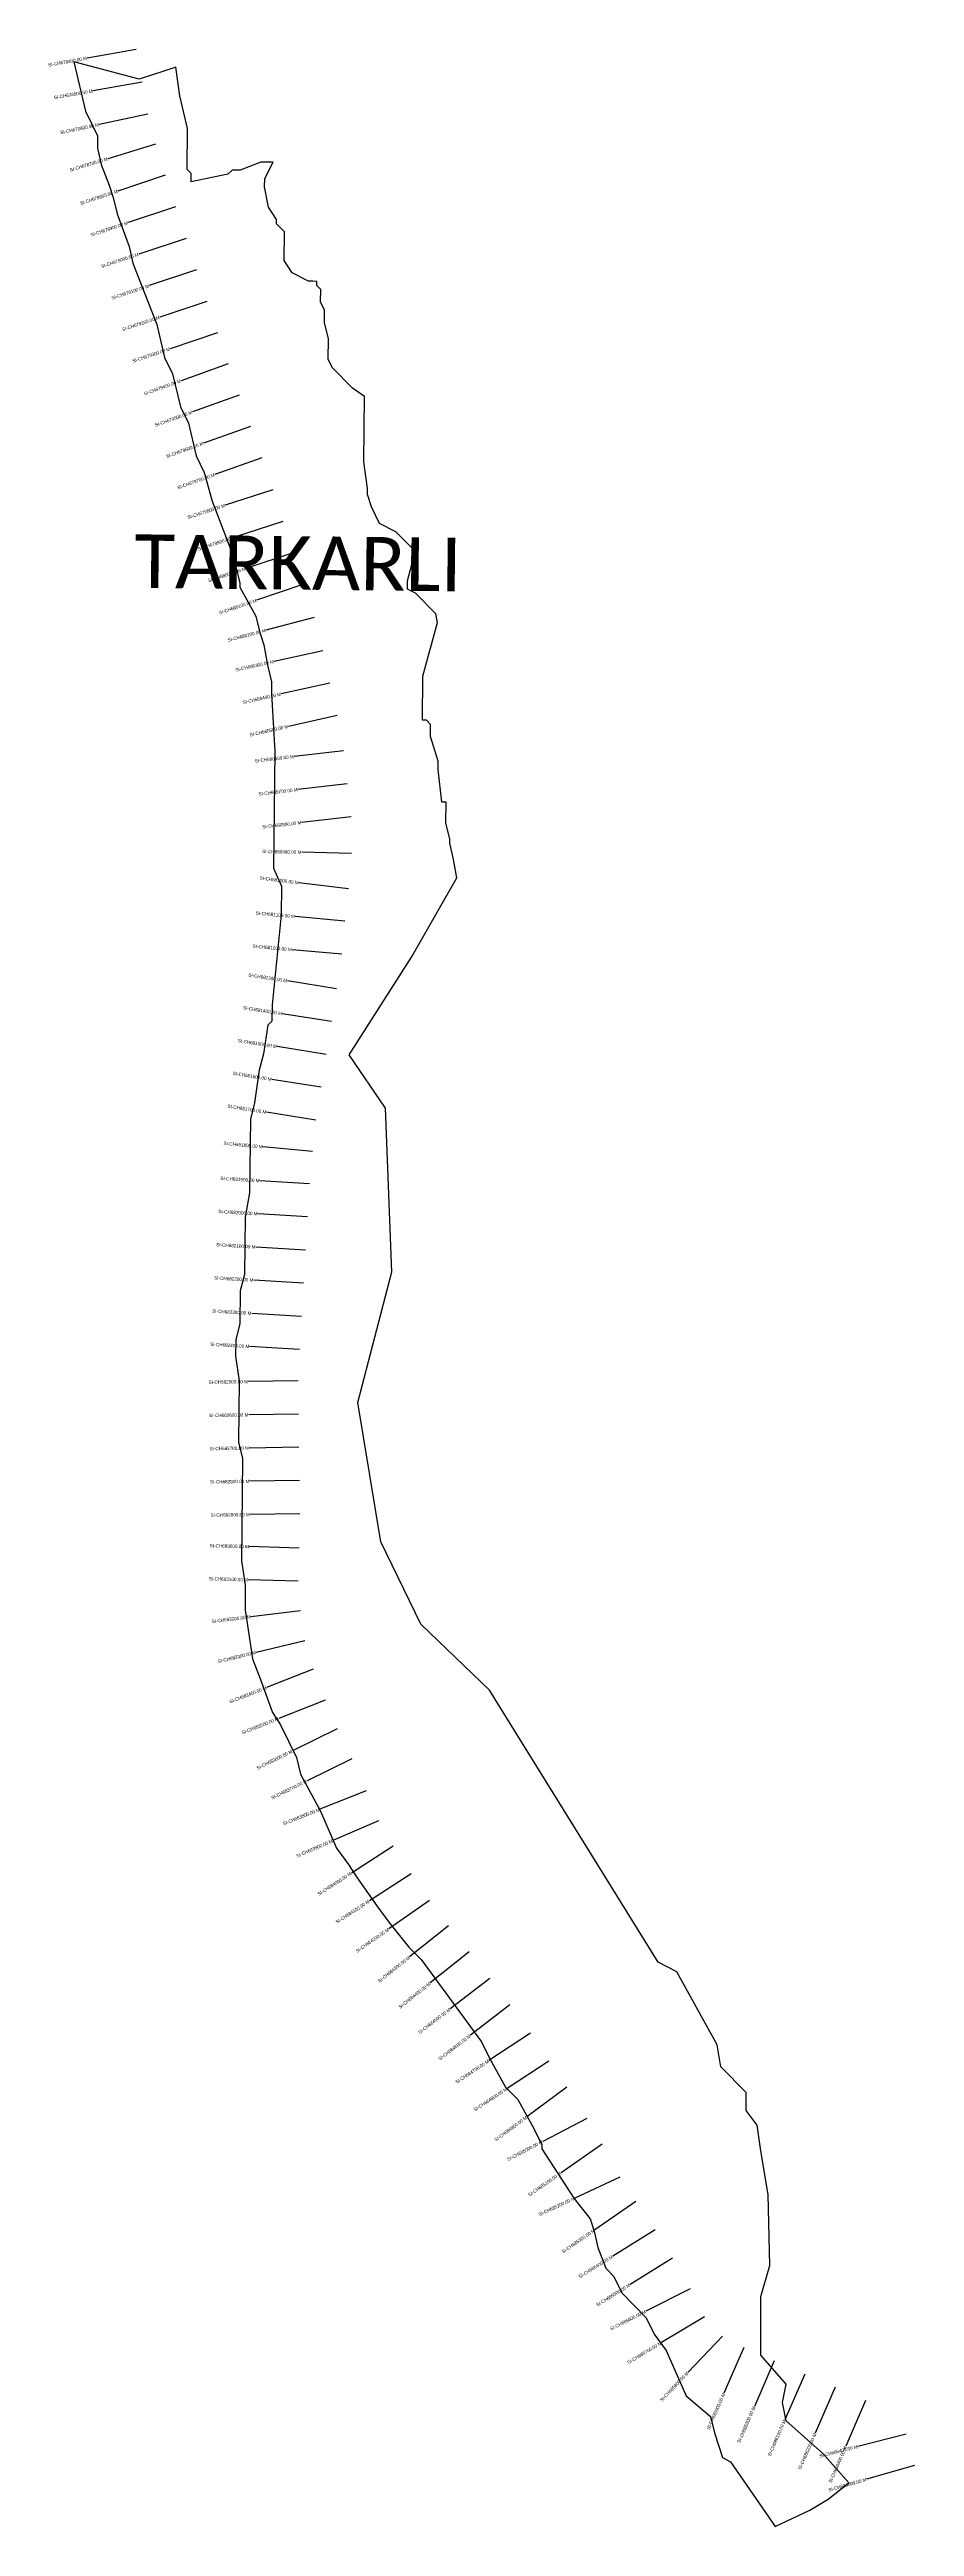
# Model space of a CAD drawing. Header units: metres. Extents: x 337657 to 340261, y 1765554 to 1773008.
import ezdxf
from ezdxf.enums import TextEntityAlignment as Align

# ---------------------------------------------------------------- set-up
doc = ezdxf.new("R2010")
doc.units = ezdxf.units.M
for name, color, linetype in [('CS', 134, 'Continuous'), ('CSMark', 6, 'Continuous'), ('VILLAGE BOUNDRY', 10, 'Continuous'), ('VILLAGE NAME', 250, 'Continuous')]:
    doc.layers.add(name, color=color, linetype=linetype)

msp = doc.modelspace()

# ---------------------------------------------------------------- linework, layer by layer
at = {"layer": 'CS'}
for p, q in [((337918.1, 1773008), (337770.4, 1772982.1)), ((337935.4, 1772909.5), (337787.7, 1772883.6)), ((337953, 1772813.9), (337806.3, 1772782.6)), ((337976, 1772723.2), (337832.4, 1772679.6)), ((338004.9, 1772629.5), (337862.6, 1772582.2)), ((338036.4, 1772534.6), (337894.1, 1772487.3)), ((338068, 1772439.7), (337925.6, 1772392.4)), ((338099.5, 1772344.8), (337957.1, 1772297.5)), ((338131, 1772249.9), (337988.6, 1772202.6)), ((338162.5, 1772155), (338020.2, 1772107.7)), ((338194.5, 1772062.1), (338053.3, 1772011.5)), ((338228.2, 1771967.9), (338087, 1771917.4)), ((338261.9, 1771873.8), (338120.6, 1771823.2)), ((338295.6, 1771779.6), (338154.3, 1771729.1)), ((338328.7, 1771683), (338186.1, 1771636.5)), ((338359.7, 1771587.9), (338217.1, 1771541.4)), ((338390.7, 1771492.9), (338248.1, 1771446.4)), ((338422.4, 1771399.1), (338280.4, 1771350.7)), ((338453.6, 1771298.5), (338308.5, 1771260.4)), ((338479.6, 1771198.9), (338333.1, 1771166.5)), ((338501.2, 1771101.2), (338354.7, 1771068.9)), ((338522.7, 1771003.6), (338376.3, 1770971.2)), ((338542, 1770897.7), (338393, 1770880.6)), ((338553.4, 1770798.4), (338404.4, 1770781.3)), ((338564.8, 1770699), (338415.8, 1770681.9)), ((338566.2, 1770588.8), (338416.2, 1770592.3)), ((338556.8, 1770481.7), (338407.9, 1770500.4)), ((338545.7, 1770384.7), (338396.4, 1770398.7)), ((338536.4, 1770285.2), (338387.1, 1770299.1)), ((338521.3, 1770181.5), (338373.2, 1770205)), ((338505.7, 1770082.7), (338357.5, 1770106.2)), ((338490, 1769984), (338341.9, 1770007.4)), ((338474.4, 1769885.2), (338326.2, 1769908.7)), ((338458.7, 1769786.4), (338310.6, 1769809.9)), ((338448.7, 1769691.8), (338299.4, 1769705.7)), ((338439.9, 1769594.5), (338290.2, 1769603.8)), ((338433.8, 1769494.7), (338284.1, 1769504)), ((338427.6, 1769394.9), (338277.9, 1769404.2)), ((338421.4, 1769295.1), (338271.7, 1769304.4)), ((338415.2, 1769195.3), (338265.5, 1769204.6)), ((338409, 1769095.5), (338259.3, 1769104.8)), ((338405, 1769001.4), (338255, 1768999.2)), ((338406.4, 1768901.4), (338256.5, 1768899.2)), ((338407.9, 1768801.4), (338257.9, 1768799.2)), ((338409.4, 1768701.4), (338259.4, 1768699.2)), ((338410.8, 1768601.4), (338260.8, 1768599.2)), ((338408.1, 1768498.2), (338258.2, 1768502.5)), ((338405.2, 1768398.2), (338255.3, 1768402.5)), ((338412.2, 1768309.6), (338263.3, 1768291.7)), ((338425.4, 1768219.3), (338279.5, 1768184.4)), ((338450.1, 1768133.4), (338310.4, 1768078.7)), ((338486.6, 1768040.3), (338346.9, 1767985.6)), ((338522.8, 1767953.9), (338388.1, 1767887.8)), ((338566.9, 1767864.1), (338432.2, 1767798)), ((338610.2, 1767767.5), (338470.7, 1767712.3)), ((338647.5, 1767677), (338509.7, 1767617.9)), ((338691.6, 1767601.6), (338565.5, 1767520.3)), ((338745.7, 1767517.5), (338619.7, 1767436.2)), ((338801.2, 1767437.4), (338678, 1767351.9)), ((338858, 1767361.2), (338740.6, 1767267.8)), ((338920.3, 1767282.9), (338802.9, 1767189.5)), ((338982, 1767202.5), (338862.9, 1767111.3)), ((339042.8, 1767123.1), (338923.7, 1767031.9)), ((339104.9, 1767038), (338979.6, 1766955.7)), ((339159.8, 1766954.4), (339034.4, 1766872.1)), ((339214.4, 1766875.5), (339093.6, 1766786.5)), ((339274.5, 1766781.7), (339141.4, 1766712.6)), ((339320.1, 1766703.9), (339196.9, 1766618.3)), ((339374.1, 1766605), (339237.9, 1766542)), ((339421.4, 1766531.9), (339298, 1766446.6)), ((339479.7, 1766446.1), (339352.1, 1766367.1)), ((339532.3, 1766361.1), (339404.8, 1766282.1)), ((339585.7, 1766268.9), (339451.7, 1766201.5)), ((339628.2, 1766184.4), (339499.4, 1766107.4)), ((339682.3, 1766126.8), (339578.9, 1766018.1)), ((339747, 1766092.6), (339687, 1765955.1)), ((339838.7, 1766052.5), (339778.6, 1765915.1)), ((339930.3, 1766012.5), (339870.3, 1765875)), ((340022, 1765972.5), (339961.9, 1765835)), ((340113.6, 1765932.5), (340053.6, 1765795)), ((340235.5, 1765831.6), (340090.1, 1765794.7)), ((340260.5, 1765737.2), (340116.3, 1765695.9))]:
    msp.add_line(p, q, dxfattribs=at)
at = {"layer": 'VILLAGE BOUNDRY', "flags": 128}
msp.add_lwpolyline([(338559.1, 1769982.9), (338746.9, 1770276.3), (338883.5, 1770515.7), (338873.2, 1770570.3), (338861.5, 1770619.6), (338861.6, 1770632), (338849.8, 1770681.3), (338850.5, 1770742.9), (338838.2, 1770743), (338827, 1770841.6), (338827.2, 1770866.2), (338803.4, 1770940.3), (338803.8, 1770977.2), (338791.7, 1770989.7), (338779.3, 1770989.8), (338780.8, 1771122), (338824.7, 1771283.4), (338819.7, 1771309.4), (338758.9, 1771371.6), (338734.4, 1771384.2), (338734.7, 1771408.8), (338747.5, 1771457.9), (338748.1, 1771507.1), (338699.4, 1771556.9), (338650.4, 1771582), (338626.3, 1771631.5), (338614.4, 1771668.6), (338614.6, 1771687.1), (338603.2, 1771767.2), (338605.4, 1771964.1), (338568.7, 1771989.1), (338507.8, 1772051.3), (338495.8, 1772076.1), (338496.5, 1772137.6), (338484.7, 1772187), (338485.1, 1772223.9), (338473.1, 1772248.7), (338473.5, 1772285.6), (338461.3, 1772298), (338461.4, 1772310.3), (338449.1, 1772310.5), (338436.8, 1772310.6), (338387.8, 1772335.7), (338363.6, 1772373), (338364.6, 1772459.1), (338340.2, 1772484), (338340.4, 1772496.3), (338316.2, 1772533.5), (338304.5, 1772595.1), (338304.8, 1772619.8), (338329.9, 1772668.7), (338293, 1772669.1), (338231.2, 1772645.2), (338206.6, 1772645.5), (338194.2, 1772633.3), (338083.1, 1772609.9), (338083.4, 1772634.5), (338071.2, 1772646.9), (338072.6, 1772770), (338049, 1772868.7), (338037.6, 1772955), (338000.6, 1772943.1), (337926.5, 1772919.3), (337730.1, 1772970.7), (337765.4, 1772822.6), (337801.6, 1772748.4), (337801.2, 1772711.4), (337812.9, 1772662.1), (337836.9, 1772600.2), (337848.8, 1772563.2), (337860.5, 1772513.8), (337896.4, 1772415), (337908.1, 1772365.6), (337980, 1772180.2), (338003.5, 1772081.5), (338027.6, 1772032), (338051.1, 1771933.2), (338075.2, 1771883.7), (338098.7, 1771785), (338122.8, 1771735.5), (338146.5, 1771649.1), (338218.3, 1771463.7), (338218.2, 1771451.4), (338230, 1771402), (338229.8, 1771389.7), (338278.1, 1771303), (338289.9, 1771253.6), (338301.8, 1771216.6), (338313.4, 1771154.9), (338325.2, 1771105.6), (338324.8, 1771068.6), (338335.2, 1770896.2), (338331.4, 1770544.8), (338355.4, 1770489.8), (338354.4, 1770403.6), (338326.9, 1770133.2), (338326.3, 1770083.9), (338313.9, 1770071.7), (338300.6, 1769985.7), (338287.8, 1769936.6), (338274.4, 1769838.3), (338261.6, 1769789.2), (338261.6, 1769789.2), (338261.6, 1769789.2), (338261.6, 1769789.2), (338261.6, 1769789.2), (338261.6, 1769789.2), (338261.6, 1769789.2), (338261.6, 1769789.2), (338261.6, 1769789.2), (338261.6, 1769789.2), (338259.1, 1769567.7), (338246, 1769493.9), (338244.2, 1769321.6), (338231.3, 1769272.6), (338230.2, 1769174.1), (338217.4, 1769125), (338216.8, 1769075.8), (338228.3, 1769001.8), (338226.3, 1768817.2), (338238.1, 1768767.8), (338234.7, 1768460.2), (338246.2, 1768386.2), (338245.4, 1768312.3), (338268.4, 1768164.4), (338292.4, 1768102.6), (338328.2, 1768003.7), (338352.4, 1767966.5), (338400.6, 1767867.5), (338412.3, 1767818.1), (338472.7, 1767706.7), (338520.7, 1767595.4), (338557.1, 1767545.8), (338581.3, 1767508.6), (338641.9, 1767421.8), (338678.3, 1767372.1), (338739, 1767297.6), (338775.5, 1767260.3), (338957.5, 1767012.1), (338981.5, 1766962.6), (339029.8, 1766875.9), (339066.3, 1766838.6), (339114.6, 1766751.9), (339138.7, 1766702.4), (339138.5, 1766690.1), (339235.4, 1766541.4), (339284, 1766479.3), (339295.9, 1766442.2), (339307.6, 1766392.9), (339331.6, 1766331), (339355.9, 1766306.2), (339380, 1766256.7), (339453, 1766182), (339477.1, 1766132.5), (339513.5, 1766082.9), (339573.5, 1765946.8), (339646.7, 1765884.5), (339658.5, 1765835.1), (339682.3, 1765761), (339706.8, 1765748.4), (339841.5, 1765553.8), (339945.8, 1765603.1), (340000.7, 1765636), (340063.3, 1765685.4), (339984.2, 1765773.3), (339874.5, 1765872.1), (339863.5, 1765927), (339874.5, 1765981.9), (339797.7, 1766069.7), (339797.8, 1766245.4), (339825.3, 1766338.7), (339819.9, 1766552.8), (339797.9, 1766684.5), (339787, 1766761.4), (339754.1, 1766805.3), (339754.1, 1766860.2), (339677.3, 1766937.1), (339666.3, 1767002.9), (339545.7, 1767222.5), (339489.3, 1767252.5), (338981.3, 1768070.4), (338774.2, 1768269.6), (338653.8, 1768517.1), (338584.6, 1768936.4), (338687.3, 1769329.1), (338668.1, 1769821.7)], close=True, dxfattribs=at)

# ---------------------------------------------------------------- texts
at = {"layer": 'CSMark'}
for s, rotation, p in [('SI-CH678400.00 M', 9.9493, (337769.4, 1772981.9)), ('SI-CH678500.00 M', 9.9493, (337786.7, 1772883.5)), ('SI-CH678600.00 M', 12.02837, (337805.3, 1772782.4)), ('SI-CH678700.00 M', 16.86996, (337831.5, 1772679.4)), ('SI-CH678800.00 M', 18.37282, (337861.6, 1772581.9)), ('SI-CH678900.00 M', 18.37282, (337893.1, 1772487)), ('SI-CH679000.00 M', 18.37282, (337924.7, 1772392.1)), ('SI-CH679100.00 M', 18.37282, (337956.2, 1772297.2)), ('SI-CH679200.00 M', 18.37282, (337987.7, 1772202.3)), ('SI-CH679300.00 M', 18.37282, (338019.2, 1772107.4)), ('SI-CH679400.00 M', 19.68806, (338052.3, 1772011.2)), ('SI-CH679500.00 M', 19.68806, (338086, 1771917.1)), ('SI-CH679600.00 M', 19.68806, (338119.7, 1771822.9)), ('SI-CH679700.00 M', 19.68806, (338153.4, 1771728.7)), ('SI-CH679800.00 M', 18.05776, (338185.1, 1771636.2)), ('SI-CH679900.00 M', 18.05776, (338216.1, 1771541.1)), ('SI-CH680000.00 M', 18.05776, (338247.1, 1771446.1)), ('SI-CH680100.00 M', 18.82308, (338279.4, 1771350.4)), ('SI-CH680200.00 M', 14.71856, (338307.6, 1771260.1)), ('SI-CH680300.00 M', 12.46845, (338332.1, 1771166.3)), ('SI-CH680400.00 M', 12.46845, (338353.7, 1771068.6)), ('SI-CH680500.00 M', 12.46845, (338375.3, 1770971)), ('SI-CH680600.00 M', 6.55557, (338392, 1770880.5)), ('SI-CH680700.00 M', 6.55557, (338403.4, 1770781.1)), ('SI-CH680800.00 M', 6.55557, (338414.8, 1770681.8)), ('SI-CH680900.00 M', 358.66046, (338415.2, 1770592.3)), ('SI-CH681000.00 M', 352.85013, (338406.9, 1770500.5)), ('SI-CH681100.00 M', 354.67168, (338395.4, 1770398.8)), ('SI-CH681200.00 M', 354.67168, (338386.1, 1770299.2)), ('SI-CH681300.00 M', 350.99888, (338372.2, 1770205.1)), ('SI-CH681400.00 M', 350.99888, (338356.5, 1770106.4)), ('SI-CH681500.00 M', 350.99888, (338340.9, 1770007.6)), ('SI-CH681600.00 M', 350.99888, (338325.3, 1769908.8)), ('SI-CH681700.00 M', 350.99888, (338309.6, 1769810)), ('SI-CH681800.00 M', 354.70316, (338298.4, 1769705.8)), ('SI-CH681900.00 M', 356.455, (338289.2, 1769603.9)), ('SI-CH682000.00 M', 356.455, (338283.1, 1769504.1)), ('SI-CH682100.00 M', 356.455, (338276.9, 1769404.2)), ('SI-CH682200.00 M', 356.455, (338270.7, 1769304.4)), ('SI-CH682300.00 M', 356.455, (338264.5, 1769204.6)), ('SI-CH682400.00 M', 356.455, (338258.3, 1769104.8)), ('SI-CH682500.00 M', 0.83704, (338254, 1768999.2)), ('SI-CH682600.00 M', 0.83704, (338255.5, 1768899.2)), ('SI-CH682700.00 M', 0.83704, (338256.9, 1768799.2)), ('SI-CH682800.00 M', 0.83704, (338258.4, 1768699.2)), ('SI-CH682900.00 M', 0.83704, (338259.8, 1768599.2)), ('SI-CH683000.00 M', 358.35142, (338257.2, 1768502.5)), ('SI-CH683100.00 M', 358.35142, (338254.3, 1768402.6)), ('SI-CH683200.00 M', 6.8563, (338262.3, 1768291.6)), ('SI-CH683300.00 M', 13.44875, (338278.5, 1768184.2)), ('SI-CH683400.00 M', 21.4038, (338309.5, 1768078.3)), ('SI-CH683500.00 M', 21.4038, (338346, 1767985.2)), ('SI-CH683600.00 M', 26.14209, (338387.2, 1767887.4)), ('SI-CH683700.00 M', 26.14209, (338431.3, 1767797.6)), ('SI-CH683800.00 M', 21.59231, (338469.8, 1767711.9)), ('SI-CH683900.00 M', 23.21967, (338508.7, 1767617.5)), ('SI-CH684000.00 M', 32.79894, (338564.6, 1767519.8)), ('SI-CH684100.00 M', 32.79894, (338618.8, 1767435.7)), ('SI-CH684200.00 M', 34.75332, (338677.2, 1767351.3)), ('SI-CH684300.00 M', 38.50002, (338739.8, 1767267.2)), ('SI-CH684400.00 M', 38.50002, (338802.1, 1767188.9)), ('SI-CH684500.00 M', 37.44399, (338862.1, 1767110.7)), ('SI-CH684600.00 M', 37.44399, (338922.9, 1767031.3)), ('SI-CH684700.00 M', 33.29115, (338978.7, 1766955.1)), ('SI-CH684800.00 M', 33.29115, (339033.6, 1766871.5)), ('SI-CH684900.00 M', 36.37814, (339092.8, 1766785.9)), ('SI-CH685000.00 M', 27.46405, (339140.5, 1766712.1)), ('SI-CH685100.00 M', 34.78565, (339196.1, 1766617.8)), ('SI-CH685200.00 M', 24.84556, (339237, 1766541.6)), ('SI-CH685300.00 M', 34.65108, (339297.2, 1766446)), ('SI-CH685400.00 M', 31.78334, (339351.3, 1766366.5)), ('SI-CH685500.00 M', 31.78334, (339404, 1766281.5)), ('SI-CH685600.00 M', 26.70464, (339450.8, 1766201)), ('SI-CH685700.00 M', 30.85147, (339498.6, 1766106.9)), ('SI-CH685800.00 M', 46.42993, (339578.2, 1766017.4)), ('SI-CH685900.00 M', 66.40657, (339686.6, 1765954.2)), ('SI-CH686000.00 M', 66.40657, (339778.2, 1765914.2)), ('SI-CH686100.00 M', 66.40657, (339869.9, 1765874.1)), ('SI-CH686200.00 M', 66.40657, (339961.5, 1765834.1)), ('SI-CH686400.00 M', 14.21269, (340089.1, 1765794.5)), ('SI-CH686300.00 M', 66.40657, (340053.2, 1765794.1)), ('SI-CH686500.00 M', 15.98342, (340115.4, 1765695.6))]:
    msp.add_text(s, height=10, rotation=rotation, dxfattribs=at).set_placement(p, align=Align.MIDDLE_RIGHT)
at = {"layer": 'VILLAGE NAME', "insert": (337913.8, 1771549.1), "char_height": 161.109, "attachment_point": 1, "rotation": 359.37415}
msp.add_mtext_dynamic_manual_height_columns('{\\fCalibri|b0|i0|c0|p34;TARKARLI}', width=1589.786, gutter_width=805.5, heights=[0], dxfattribs=at)

doc.saveas('drawing.dxf')
